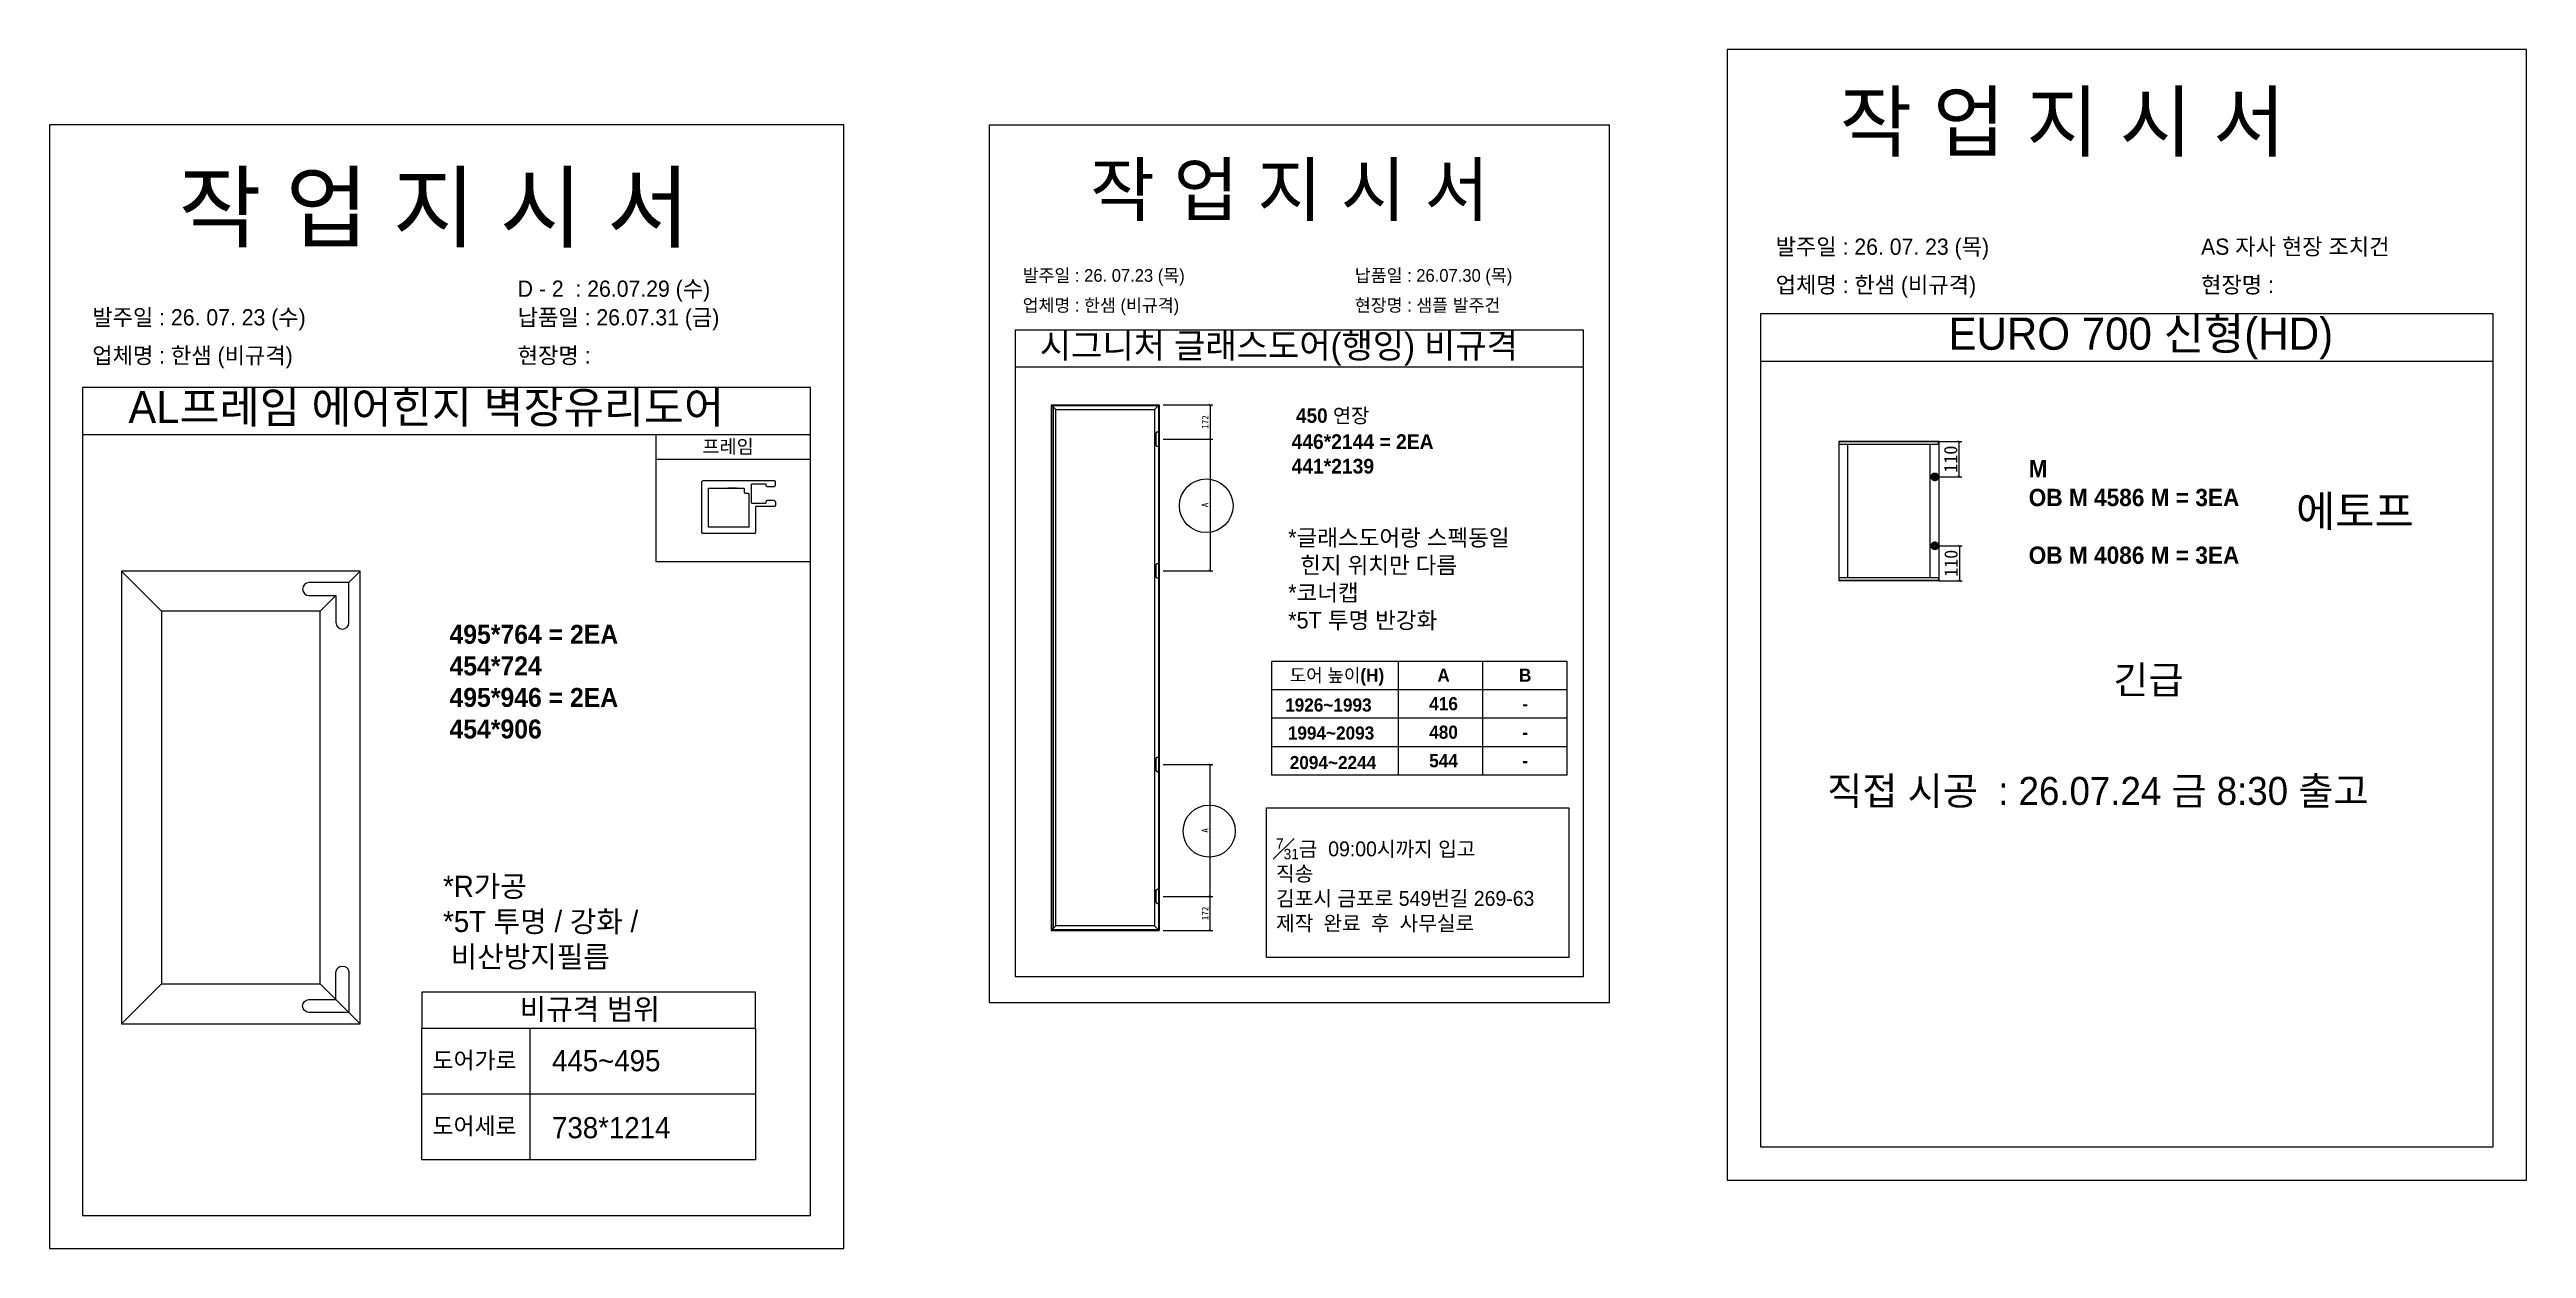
# Model space of a CAD drawing. Header units: millimetres. Extents: x -44117 to 256353, y -2095463 to 65325.
# Drawn here: x 110756 to 120063, y -1146203 to -1141700 of the extents above; entities that cross this region are included whole.
import ezdxf
from ezdxf.enums import TextEntityAlignment as Align

# ---------------------------------------------------------------- set-up
doc = ezdxf.new("R2010")
doc.units = ezdxf.units.MM
doc.header["$LTSCALE"] = 10
doc.layers.add('Layer1', color=7, linetype='Continuous', lineweight=70)
for name, color, linetype in [('PDF_Geomertry', 7, 'Continuous'), ('PDF_Text', 7, 'Continuous'), ('TEXT', 3, 'Continuous')]:
    doc.layers.add(name, color=color, linetype=linetype)
doc.styles.add('MtX_Gulim', font='')
doc.styles.add('MtX_굴림_1', font='')
doc.styles.add('PDF Arial', font='')
doc.styles.get('MtX_Gulim').set_extended_font_data('Gulim', bold=True)
doc.styles.get('MtX_굴림_1').set_extended_font_data('굴림', bold=True)
doc.styles.get('PDF Arial').set_extended_font_data('Arial')
doc.dimstyles.new('ISO-25', dxfattribs={"dimtxt": 2.5, "dimasz": 2.5, "dimexe": 1, "dimexo": 1, "dimtad": 1, "dimtxsty": 'Standard', "dimblk": 'ARCHTICK', "dimcen": 2.5, "dimadec": 0, "dimazin": 0, "dimtfac": 1, "dimtmove": 0, "dimatfit": 3, "dimfxl": 0, "dimarcsym": 0})

msp = doc.modelspace()

# ---------------------------------------------------------------- texts
at = {"linetype": 'Continuous', "style": 'MtX_Gulim'}
for s, height, p in [('450 연장', 54.46209661858774, (115439.1378841889, -1143102.215739793)), ('프레임', 51.27174849692187, (113208.5862866742, -1143216.850749578)), ('에토프', 117.5915742963859, (119196.8500996629, -1143492.750857473))]:
    msp.add_text(s, height=height, dxfattribs=at).set_placement(p)
at = {"style": 'MtX_굴림_1'}
for s, p in [('도어 높이(H)', (115592.825213046, -1144074.770704344)), ('A', (115993.5449791852, -1144074.770704344)), ('B', (116300.305979772, -1144074.770704344)), ('-', (116300.3059797691, -1144181.777619491)), ('-', (116300.3059797689, -1144288.784534638)), ('-', (116300.3059797689, -1144395.791449784))]:
    msp.add_text(s, height=49.342521119521, dxfattribs=at).set_placement(p, align=Align.CENTER)
at = {"color": 1, "style": 'MtX_굴림_1'}
for s, p in [('416', (115993.5449791823, -1144181.777619491)), ('480', (115993.5449791821, -1144288.784534638)), ('544', (115993.5449791821, -1144395.791449784))]:
    msp.add_text(s, height=49.342521119521, dxfattribs=at).set_placement(p, align=Align.CENTER)
at = {"attachment_point": 1}
for s, width, gutter_width, heights, insert, char_height in [('{\\fGulim|b0|i0|c129|p50;작 업 지 시 서}', 5121.296951961584, 19.35591821078906, [-241.3226809470841], (117481.6517827213, -1141862.725927215), 216.7862839608375), ('{\\fGulim|b0|i0|c129|p50;작 업 지 시 서}', 5874.432147175323, 22.20238920767984, [-276.8114655517282], (111240.1194663285, -1142168.147450787), 248.6667591260142), ('{\\fGulim|b0|i0|c129|p50;작 업 지 시 서}', 4586.650934382541, 17.33522605310813, [-216.129412224317], (114665.1002074084, -1142128.826541814), 194.1545317948111), ('\\pt11;{\\fGulim|b0|i0|c129|p50;발주일 : 26. 07. 23 (목)}', 5874.432147175323, 22.20238920767984, [61.2859131100375], (117241.3937008401, -1142409.960547929), 60.92335598587348), ('{\\fGulim|b0|i0|c129|p50;AS 자사 현장 조치건}', 5874.432147175323, 22.20238920767984, [62.32695565935605], (118839.9266172605, -1142409.960547929), 60.92335598587348), ('\\pt11;{\\fGulim|b0|i0|c129|p50;발주일 : 26. 07.23 (목)}', 4586.650934382541, 17.33522605310813, [47.8509383695587], (114412.0967744988, -1142524.66133978), 47.56786028972871), ('{\\fGulim|b0|i0|c129|p50;납품일 : 26.07.30 (목)}', 4586.650934382541, 17.33522605310813, [48.66376566280778], (115660.2025166455, -1142524.66133978), 47.56786028972871), ('{\\fGulim|b0|i0|c129|p50;\\C1;D - 2  : 26.07.29 (수)}', 5874.432147175323, 22.20238920767984, [62.32695565935605], (112514.6138803879, -1142567.721181151), 60.92335598587348), ('{\\fGulim|b0|i0|c129|p50;업체명 : 한샘 (비규격)}', 5874.432147175323, 22.20238920767984, [64.14321788595585], (117241.3937008401, -1142553.221336335), 60.92335598587348), ('{\\fGulim|b0|i0|c129|p50;현장명 : }', 5874.432147175323, 22.20238920767984, [-67.9810550148628], (118839.9266172605, -1142553.221336335), 60.92335598587348), ('\\pt11;{\\fGulim|b0|i0|c129|p50;발주일 : 26. 07. 23 (수)}', 5874.432147175323, 22.20238920767984, [61.2859131100375], (110916.0809639675, -1142675.119682903), 60.92335598587348), ('{\\fGulim|b0|i0|c129|p50;납품일 : 26.07.31 (금)}', 5874.432147175323, 22.20238920767984, [62.32695565935605], (112514.6138803879, -1142675.119682903), 60.92335598587348), ('{\\fGulim|b0|i0|c129|p50;업체명 : 한샘 (비규격)}', 4586.650934382541, 17.33522605310813, [50.08187053320335], (114412.0967744988, -1142636.516785981), 47.56786028972871), ('{\\fGulim|b0|i0|c129|p50;현장명 : 샘플 발주건}', 4586.650934382541, 17.33522605310813, [-53.07838471743363], (115660.2025166455, -1142636.516785981), 47.56786028972871), ('{\\fGulim|b0|i0|c129|p50;EURO 700 신형(HD)}', 2854.900365245303, 10.79008276379565, [-152.0668921065422], (117890.7615874159, -1142706.656783693), 120.8489269545113), ('{\\fGulim|b0|i0|c129|p50;시그니처 글래스도어\\C1;(행잉)\\C256; 비규격}', 2214.847004509853, 8.371004038788154, [-117.9743099154911], (114476.4737211966, -1142765.084010178), 93.75524523442732), ('{\\fGulim|b0|i0|c129|p50;업체명 : 한샘 (비규격)}', 5874.432147175323, 22.20238920767984, [64.14321788595585], (110916.0809639675, -1142818.380471309), 60.92335598587348), ('{\\fGulim|b0|i0|c129|p50;현장명 : }', 5874.432147175323, 22.20238920767984, [-67.9810550148628], (112514.6138803879, -1142818.380471309), 60.92335598587348), ('{\\fGulim|b0|i0|c129|p50;AL프레임 에어힌지 벽장유리도어}', 2836.703431437212, 10.72130753639127, [-134.1491113954214], (111051.8703752292, -1142983.045157091), 120.0786444075822), ('{\\f굴림|b1|i0|c129|p50;446*2144 = 2EA\\P\\C1;441*2139}', 16742.76605931802, 215.3268056938841, [-149.3371961938196], (115422.3955722957, -1143144.980878904), 55.36975003557018), ('{\\f굴림|b1|i0|c129|p50;M\\POB M 4586 M = 3EA\\P\\POB M 4086 M = 3EA}', 24729.76360464521, 318.0466706449355, [3896.04217938072], (118192.1690056181, -1143241.651660947), 65), ('{\\fGulim|b0|i0|c129|p50;*글래스도어랑 스펙동일\\P  힌지 위치만 다름\\P*코너캡\\P*5T 투명 반강화}', 1464.20012639979, 5.533937624914732, [-387.5613264579431], (115409.7448533865, -1143502.548789), 61.98010139904499), ('{\\f굴림|b1|i0|c129|p50;495*764 = 2EA\\P\\C1;454*724\\P\\C256;495*946 = 2EA\\P\\C1;454*906}', 21510.08905582664, 276.6388033000316, [-429.2606192703212], (112258.3942541794, -1143860.843837385), 71.13569227715098), ('{\\fGulim|b0|i0|c129|p50;\\C1;긴급}', 10147.99798507443, 38.35431158256067, [107.668929455777], (118509.8746760756, -1144015.192824869), 105.2442309825465), ('{\\fGulim|b0|i0|c129|p50;\\C1;직접 시공  : 26.07.24 금 8:30 출고}', 10147.99798507443, 38.35431158256067, [107.668929455777], (117434.8357356249, -1144432.085244074), 105.2442309825465), ('{\\A1;\\fGulim|b0|i0|c129|p50;\\C1;{\\H0.7x;\\S7#31;}금  09:00시까지 입고\\P직송\\P김포시 금포로 549번길 269-63\\P\\A0;\\C256;제작} {\\fGulim|b0|i0|c129|p50;완료} {\\fGulim|b0|i0|c129|p50;후} {\\fGulim|b0|i0|c129|p50;사무실로}', 5381.877523941413, 20.34078128080306, [500.5951667071988], (115364.3347924245, -1144663.407757311), 55.81510383452358), ('{\\fGulim|b0|i0|c129|p50;*R가공\\P*5T 투명 / 강화 /\\P 비산방지필름}', 1875.299519294903, 7.087685884393229, [-364.2837748858881], (112234.1908861153, -1144803.287240427), 79.38208190520416), ('{\\fGulim|b0|i0|c129|p50;비규격 범위}', 1875.299519294903, 7.087685884393229, [-88.47244015267094], (112522.1057666591, -1145264.912588856), 79.38208190520416), ('{\\fGulim|b0|i0|c129|p50;도어가로}', 1485.964061477262, 5.616194317165925, [-70.02070656523033], (112194.7598407616, -1145465.190525187), 62.90137635225835), ('{\\fGulim|b0|i0|c129|p50;445~495}', 1875.299519294903, 7.087685884393229, [-81.49611870694062], (112643.7000611185, -1145458.377643574), 79.38208190520416), ('{\\fGulim|b0|i0|c129|p50;도어세로}', 1485.964061477262, 5.616194317165925, [-70.02070656523033], (112194.7598407616, -1145712.008794538), 62.90137635225835), ('{\\fGulim|b0|i0|c129|p50;738*1214}', 1875.299519294903, 7.087685884393229, [-81.60182054702744], (112643.7000611185, -1145710.035486833), 79.38208190520416)]:
    msp.add_mtext_dynamic_manual_height_columns(s, width=width, gutter_width=gutter_width, heights=heights, dxfattribs=dict(at, insert=insert, char_height=char_height))
at = {"layer": 'PDF_Text', "char_height": 5.304957664598325, "attachment_point": 7, "rotation": 180, "style": 'PDF Arial'}
for insert in [(113208.3990105185, -1143517.07212418), (113411.8313305477, -1143517.07212418)]:
    msp.add_mtext('X', dxfattribs=dict(at, insert=insert))
at = {"layer": 'TEXT', "color": 1, "linetype": 'Continuous', "style": 'MtX_굴림_1'}
for s, p in [('1926~1993', (115398.4151527679, -1144186.624806135)), ('1994~2093', (115408.4460583937, -1144291.786384067)), ('2094~2244', (115415.6423979926, -1144402.878507414))]:
    msp.add_text(s, height=49.32718604288903, dxfattribs=at).set_placement(p)

# ---------------------------------------------------------------- blocks, each defined once
blk = doc.blocks.new('_ArchTick')
at = {"color": 0, "linetype": 'ByBlock', "const_width": 0.15}
blk.add_lwpolyline([(-0.5, -0.5), (0.5, 0.5)], dxfattribs=at)
blk = doc.blocks.new('*D8017')
at = {"color": 0, "lineweight": -2}
for p, q in [((114939.837005116, -1143163.150116317), (115126.4102234046, -1143163.150116317)), ((115116.4102234046, -1143163.150116317), (115116.4102234046, -1143658.047356957)), ((114939.837005116, -1143658.047356957), (115126.4102234046, -1143658.047356957))]:
    blk.add_line(p, q, dxfattribs=at)
at = {"layer": 'Defpoints', "color": 0}
for p in [(114924.837005116, -1143163.150116317), (114924.837005116, -1143658.047356957), (115116.4102234046, -1143658.047356957)]:
    blk.add_point(p, dxfattribs=at)
at = {"color": 0, "lineweight": -2, "xscale": 10, "yscale": 10, "zscale": 10}
for p, rotation in [((115116.4102234046, -1143163.150116317), 90), ((115116.4102234046, -1143658.047356957), 270)]:
    blk.add_blockref('_ArchTick', p, dxfattribs=dict(at, rotation=rotation))
at = {"color": 0, "insert": (115097.6602234046, -1143410.598736637), "char_height": 25, "attachment_point": 5, "rotation": 90}
blk.add_mtext('A', dxfattribs=at)
blk = doc.blocks.new('*D8018')
at = {"color": 0, "lineweight": -2}
for p, q in [((114939.837005116, -1143034.877118284), (115126.4102234046, -1143034.877118284)), ((115116.4102234046, -1143034.877118284), (115116.4102234046, -1143163.150116317)), ((114939.837005116, -1143163.150116317), (115126.4102234046, -1143163.150116317))]:
    blk.add_line(p, q, dxfattribs=at)
at = {"layer": 'Defpoints', "color": 0}
for p in [(114924.837005116, -1143034.877118284), (114924.837005116, -1143163.150116317), (115116.4102234046, -1143163.150116317)]:
    blk.add_point(p, dxfattribs=at)
at = {"color": 0, "lineweight": -2, "xscale": 10, "yscale": 10, "zscale": 10}
for p, rotation in [((115116.4102234046, -1143034.877118284), 90), ((115116.4102234046, -1143163.150116317), 270)]:
    blk.add_blockref('_ArchTick', p, dxfattribs=dict(at, rotation=rotation))
at = {"color": 0, "insert": (115097.6602234046, -1143099.0136173), "char_height": 25, "attachment_point": 5, "rotation": 90}
blk.add_mtext('172', dxfattribs=at)
blk = doc.blocks.new('*D8019')
at = {"color": 0, "lineweight": -2}
for p, q in [((114939.837005116, -1144385.837416721), (115126.4102234046, -1144385.837416721)), ((115116.4102234046, -1144880.734657361), (115116.4102234046, -1144385.837416721)), ((114939.837005116, -1144880.734657361), (115126.4102234046, -1144880.734657361))]:
    blk.add_line(p, q, dxfattribs=at)
at = {"layer": 'Defpoints', "color": 0}
for p in [(114924.837005116, -1144385.837416721), (115116.4102234046, -1144385.837416721), (114924.837005116, -1144880.734657361)]:
    blk.add_point(p, dxfattribs=at)
at = {"color": 0, "lineweight": -2, "xscale": 10, "yscale": 10, "zscale": 10}
for p, rotation in [((115116.4102234046, -1144385.837416721), 90), ((115116.4102234046, -1144880.734657361), 270)]:
    blk.add_blockref('_ArchTick', p, dxfattribs=dict(at, rotation=rotation))
at = {"color": 0, "insert": (115097.6602234046, -1144633.286037041), "char_height": 25, "attachment_point": 5, "rotation": 90}
blk.add_mtext('A', dxfattribs=at)
blk = doc.blocks.new('*D8020')
at = {"color": 0, "lineweight": -2}
for p, q in [((114939.837005116, -1144880.734657361), (115126.4102234046, -1144880.734657361)), ((115116.4102234046, -1145009.007655394), (115116.4102234046, -1144880.734657361)), ((114939.837005116, -1145009.007655394), (115126.4102234046, -1145009.007655394))]:
    blk.add_line(p, q, dxfattribs=at)
at = {"layer": 'Defpoints', "color": 0}
for p in [(114924.837005116, -1144880.734657361), (115116.4102234046, -1144880.734657361), (114924.837005116, -1145009.007655394)]:
    blk.add_point(p, dxfattribs=at)
at = {"color": 0, "lineweight": -2, "xscale": 10, "yscale": 10, "zscale": 10}
for p, rotation in [((115116.4102234046, -1144880.734657361), 90), ((115116.4102234046, -1145009.007655394), 270)]:
    blk.add_blockref('_ArchTick', p, dxfattribs=dict(at, rotation=rotation))
at = {"color": 0, "insert": (115097.6602234046, -1144944.871156377), "char_height": 25, "attachment_point": 5, "rotation": 90}
blk.add_mtext('172', dxfattribs=at)
blk = doc.blocks.new('*D8021')
at = {"color": 0, "lineweight": -2}
for p, q in [((117854.2454581039, -1143172.221386417), (117940.4330587297, -1143172.221386417)), ((117930.4330587297, -1143305.210385743), (117930.4330587297, -1143172.221386417)), ((117854.2454581039, -1143305.210385743), (117940.4330587297, -1143305.210385743))]:
    blk.add_line(p, q, dxfattribs=at)
at = {"layer": 'Defpoints', "color": 0}
for p in [(117839.2454581039, -1143172.221386417), (117930.4330587297, -1143172.221386417), (117839.2454581039, -1143305.210385743)]:
    blk.add_point(p, dxfattribs=at)
at = {"color": 0, "lineweight": -2, "xscale": 10, "yscale": 10, "zscale": 10}
for p, rotation in [((117930.4330587297, -1143172.221386417), 90), ((117930.4330587297, -1143305.210385743), 270)]:
    blk.add_blockref('_ArchTick', p, dxfattribs=dict(at, rotation=rotation))
at = {"color": 0, "insert": (117899.1830587297, -1143238.71588608), "char_height": 25, "attachment_point": 5, "rotation": 90}
blk.add_mtext('{\\H2x;110}', dxfattribs=at)
blk = doc.blocks.new('*D8022')
at = {"color": 0, "lineweight": -2}
for p, q in [((117854.2454581039, -1143563.780889065), (117941.8915316093, -1143563.780889065)), ((117931.8915316093, -1143563.780889065), (117931.8915316093, -1143695.937658604)), ((117854.2454581039, -1143695.937658604), (117941.8915316093, -1143695.937658604))]:
    blk.add_line(p, q, dxfattribs=at)
at = {"layer": 'Defpoints', "color": 0}
for p in [(117839.2454581039, -1143563.780889065), (117839.2454581039, -1143695.937658604), (117931.8915316093, -1143695.937658604)]:
    blk.add_point(p, dxfattribs=at)
at = {"color": 0, "lineweight": -2, "xscale": 10, "yscale": 10, "zscale": 10}
for p, rotation in [((117931.8915316093, -1143563.780889065), 90), ((117931.8915316093, -1143695.937658604), 270)]:
    blk.add_blockref('_ArchTick', p, dxfattribs=dict(at, rotation=rotation))
at = {"color": 0, "insert": (117900.6415316093, -1143629.859273834), "char_height": 25, "attachment_point": 5, "rotation": 90}
blk.add_mtext('{\\H2x;110}', dxfattribs=at)

# ---------------------------------------------------------------- dimensions: what is measured, and where the dimension line sits
for base, p1, p2, text, override, picture, middle in [((115116.4102234046, -1143163.150116317), (114924.837005116, -1143034.877118284), (114924.837005116, -1143163.150116317), '172', {"dimscale": 10, "dimasz": 1, "dimexo": 1.5}, '*D8018', (115097.6602234046, -1143099.0136173)), ((115116.4102234046, -1143658.047356957), (114924.837005116, -1143163.150116317), (114924.837005116, -1143658.047356957), 'A', {"dimscale": 10, "dimasz": 1, "dimexo": 1.5, "dimtxsty": 'Standard'}, '*D8017', (115097.6602234046, -1143410.598736637)), ((117931.8915316093, -1143695.937658604), (117839.2454581039, -1143563.780889065), (117839.2454581039, -1143695.937658604), '{\\H2x;110}', {"dimscale": 10, "dimasz": 1, "dimexo": 1.5, "dimtxsty": 'Standard'}, '*D8022', (117900.6415316093, -1143629.859273834)), ((115116.4102234046, -1144385.837416721), (114924.837005116, -1144880.734657361), (114924.837005116, -1144385.837416721), 'A', {"dimscale": 10, "dimasz": 1, "dimexo": 1.5, "dimtxsty": 'Standard'}, '*D8019', (115097.6602234046, -1144633.286037041)), ((115116.4102234046, -1144880.734657361), (114924.837005116, -1145009.007655394), (114924.837005116, -1144880.734657361), '172', {"dimscale": 10, "dimasz": 1, "dimexo": 1.5}, '*D8020', (115097.6602234046, -1144944.871156377))]:
    dim = msp.add_linear_dim(base=base, p1=p1, p2=p2, angle=90, text=text, dimstyle='ISO-25', override=override)
    dim.commit()
    dim.dimension.update_dxf_attribs({"geometry": picture, "text_midpoint": middle})
dim = msp.add_linear_dim(base=(117930.4330587297, -1143172.221386417), p1=(117839.2454581039, -1143305.210385743), p2=(117839.2454581039, -1143172.221386417), angle=90, text='{\\H2x;110}', dimstyle='ISO-25', override={"dimscale": 10, "dimasz": 1, "dimexo": 1.5, "dimtxsty": 'Standard'})
dim.commit()
dim.dimension.update_dxf_attribs({"geometry": '*D8021', "text_midpoint": (117899.1830587297, -1143238.71588608), "insert": (-1.455191522836685e-11, 0)})

# ---------------------------------------------------------------- linework, layer by layer
for p, q in [((119937.4574149305, -1142692.36205368), (117184.5763948554, -1142692.36205368)), ((116519.544189053, -1142754.291497556), (114383.8443393101, -1142754.291497556)), ((116519.544189053, -1142892.97330598), (114383.8443393101, -1142892.97330598)), ((119937.4574149305, -1142871.120561477), (117184.5763948554, -1142871.120561477)), ((113615.2305215969, -1142969.222460747), (110879.8961712108, -1142969.222460747)), ((114519.0940467976, -1143034.877118284), (114519.0940467976, -1145009.007655394)), ((114519.0940467976, -1143034.877118284), (114924.837005116, -1143034.877118284)), ((114519.0940467976, -1143034.877118284), (114536.379060717, -1143052.162132203)), ((114519.0940467976, -1143034.877118284), (114527.2816849699, -1143034.877118284)), ((114527.2816849699, -1143034.877118284), (114527.2816849699, -1145009.007655394)), ((114907.5519911966, -1143052.162132203), (114924.837005116, -1143034.877118284)), ((114924.837005116, -1143034.877118284), (114924.837005116, -1145009.007655394)), ((113615.2305215969, -1143146.841574408), (110879.8961712108, -1143146.841574408)), ((117478.4605450575, -1143172.597619363), (117478.4605450575, -1143695.561413188)), ((117855.5177409975, -1143173.274838664), (117478.4605450575, -1143173.274838664)), ((117855.1415080523, -1143172.221386417), (117478.8367780027, -1143172.221386417)), ((117853.6365762715, -1143183.508374773), (117853.6365762715, -1143172.221386417)), ((117855.5177409975, -1143695.561413188), (117855.5177409975, -1143172.597619363)), ((113615.2305215969, -1143239.220197513), (113033.110450488, -1143239.220197513)), ((117855.5177409975, -1143183.508374773), (117478.4605450575, -1143183.508374773)), ((117511.9452771801, -1143182.755908882), (117511.9452771801, -1143684.650670247)), ((117821.6567759297, -1143684.650670247), (117821.6567759297, -1143183.508374773)), ((111176.4792917288, -1143809.643304791), (111026.4792917288, -1143659.643304791)), ((111880.4522117132, -1143702.19149541), (111923.0004023327, -1143659.643304791)), ((117855.5177409975, -1143684.650670247), (117478.4605450575, -1143684.650670247)), ((117855.5177409975, -1143694.884206357), (117478.4605450575, -1143694.884206357)), ((117855.1415080523, -1143695.937658604), (117478.8367780027, -1143695.937658604)), ((117480.3417097834, -1143695.937658604), (117480.3417097834, -1143684.650670247)), ((117853.6365762715, -1143684.650670247), (117853.6365762715, -1143695.937658604)), ((111773.0004023327, -1143809.643304791), (111831.7313828916, -1143750.912324232)), ((115348.2259323247, -1144426.050299095), (115348.2259323247, -1143998.022638509)), ((116457.5561452303, -1143998.022638509), (115348.2259323247, -1143998.022638509)), ((115824.7214092229, -1144426.050299095), (115824.7214092229, -1143998.022638509)), ((116141.1387772264, -1144426.050299095), (116141.1387772266, -1143998.022638509)), ((116457.5561452297, -1144426.050299095), (116457.5561452301, -1143998.022638509)), ((116457.5561452298, -1144105.029553655), (115348.2259323247, -1144105.029553655)), ((116457.5561452301, -1144212.036468802), (115348.2259323247, -1144212.036468802)), ((116457.5561452298, -1144319.043383949), (115348.2259323247, -1144319.043383949)), ((116457.5561452298, -1144426.050299095), (115348.2259323247, -1144426.050299095)), ((114536.379060717, -1144991.722641475), (114519.0940467976, -1145009.007655394)), ((114519.0940467976, -1145009.007655394), (114924.837005116, -1145009.007655394)), ((114907.5519911966, -1144991.722641475), (114924.837005116, -1145009.007655394)), ((111176.4792917288, -1145209.643304791), (111026.4792917288, -1145359.643304791)), ((111773.0004023327, -1145209.643304791), (111923.0004023327, -1145359.643304791)), ((113408.8083392266, -1145375.393218176), (113408.8083392266, -1145241.034547532)), ((112560.6730117037, -1145375.393218176), (112560.6730117037, -1145870.965586441)), ((112154.3907820572, -1145623.179402309), (113408.8083392266, -1145623.179402309))]:
    msp.add_line(p, q)
at = {"linetype": 'Continuous'}
for p, q in [((114536.379060717, -1144991.722641475), (114536.379060717, -1143052.162132203)), ((114536.379060717, -1143052.162132203), (114907.5519911966, -1143052.162132203)), ((114907.5519911966, -1143052.162132203), (114907.5519911966, -1144991.722641475)), ((114907.5519911966, -1144991.722641475), (114536.379060717, -1144991.722641475))]:
    msp.add_line(p, q, dxfattribs=at)
for points in [[(117059.4454393974, -1145947.251087211), (120062.5883703884, -1145947.251087211), (120062.5883703884, -1141699.948941953), (117059.4454393974, -1141699.948941953)], [(110755.5627916478, -1146203.365060877), (113739.5639011599, -1146203.365060877), (113739.5639011599, -1141983.134920281), (110755.5627916478, -1141983.134920281)], [(114286.7670734127, -1145279.451854705), (116616.6214549504, -1145279.451854705), (116616.6214549504, -1141984.372086531), (114286.7670734127, -1141984.372086531)], [(114521.8232595217, -1143037.606331008), (114922.1077923919, -1143037.606331008), (114922.1077923919, -1145006.27844267), (114521.8232595217, -1145006.27844267)], [(113615.2305215969, -1143146.841574408), (113033.110450488, -1143146.841574408), (113033.110450488, -1143623.299661555), (113615.2305215969, -1143623.299661555)], [(111026.4792917288, -1145359.643304791), (111923.0004023327, -1145359.643304791), (111923.0004023327, -1143659.643304791), (111026.4792917288, -1143659.643304791)], [(111176.4792917288, -1145209.643304791), (111773.0004023327, -1145209.643304791), (111773.0004023327, -1143809.643304791), (111176.4792917288, -1143809.643304791)], [(112154.3907820572, -1145375.393218176), (113408.8083392266, -1145375.393218176), (113408.8083392266, -1145870.965586441), (112154.3907820572, -1145870.965586441)]]:
    msp.add_lwpolyline(points, close=True)
for points in [[(117184.5763948554, -1142692.36205368), (117184.5763948554, -1145822.120131753), (119937.4574149305, -1145822.120131753), (119937.4574149305, -1142692.36205368)], [(114383.8443393101, -1142754.291497556), (114383.8443393101, -1145182.374588808), (116519.544189053, -1145182.374588808), (116519.544189053, -1142754.291497556)], [(110879.8961712108, -1142969.222460747), (110879.8961712108, -1146079.031681314), (113615.2305215969, -1146079.031681314), (113615.2305215969, -1142969.222460747)], [(113408.8083392266, -1145241.034547532), (112154.3907820572, -1145241.034547532), (112154.3907820572, -1145375.393218176), (113408.8083392266, -1145375.393218176)]]:
    msp.add_lwpolyline(points)
for points in [[(114918.454294453, -1143189.957501102), (114918.454294453, -1143189.957501102, 0.414213562373095), (114924.837005116, -1143183.574790439), (114924.837005116, -1143142.725442196, 0.414213562373095), (114918.454294453, -1143136.342731532), (114918.454294453, -1143136.342731532, 0.414213562373095), (114912.0715837899, -1143142.725442196), (114912.0715837899, -1143183.574790439, 0.414213562373095)], [(114918.454294453, -1143684.854741742), (114918.454294453, -1143684.854741742, 0.414213562373095), (114924.837005116, -1143678.472031079), (114924.837005116, -1143637.622682835, 0.414213562373095), (114918.454294453, -1143631.239972172), (114918.454294453, -1143631.239972172, 0.414213562373095), (114912.0715837899, -1143637.622682835), (114912.0715837899, -1143678.472031079, 0.414213562373095)], [(114918.454294453, -1144412.644801506), (114918.454294453, -1144412.644801506, 0.414213562373095), (114924.837005116, -1144406.262090843), (114924.837005116, -1144365.412742599, 0.414213562373095), (114918.454294453, -1144359.030031936), (114918.454294453, -1144359.030031936, 0.414213562373095), (114912.0715837899, -1144365.412742599), (114912.0715837899, -1144406.262090843, 0.414213562373095)], [(114918.454294453, -1144907.542042146), (114918.454294453, -1144907.542042146, 0.414213562373095), (114924.837005116, -1144901.159331482), (114924.837005116, -1144860.309983239, 0.414213562373095), (114918.454294453, -1144853.927272576), (114918.454294453, -1144853.927272576, 0.414213562373095), (114912.0715837899, -1144860.309983239), (114912.0715837899, -1144901.159331482, 0.414213562373095)]]:
    msp.add_lwpolyline(points, format="xyb", close=True, dxfattribs=at)
for points in [[(111880.4833682371, -1143750.912324232), (111880.4833682371, -1143702.19149541), (111730.4833682371, -1143702.19149541, 0.9999999999999999), (111730.4833682371, -1143750.912324232), (111831.7625394155, -1143750.912324232), (111831.7625394155, -1143852.19149541, 0.9999999999999999), (111880.4833682371, -1143852.19149541), (111880.4833682371, -1143702.19149541), (111831.7625394155, -1143702.19149541)], [(111880.4833682371, -1145268.37428535), (111880.4833682371, -1145317.095114171), (111730.4833682371, -1145317.095114171, -0.9999999999999999), (111730.4833682371, -1145268.37428535), (111831.7625394155, -1145268.37428535), (111831.7625394155, -1145167.095114171, -0.9999999999999999), (111880.4833682371, -1145167.095114171), (111880.4833682371, -1145317.095114171), (111831.7625394155, -1145317.095114171)]]:
    msp.add_lwpolyline(points, format="xyb")
at = {"color": 1}
msp.add_lwpolyline([(115327.6730832775, -1144548.419674519), (116464.5045565843, -1144548.419674519), (116464.5045565843, -1145110.200208021), (115327.6730832775, -1145110.200208021)], close=True, dxfattribs=at)
for centre, radius in [((115101.859387385, -1143413.574243906), 100.6804711031165), ((115113.0461063964, -1144635.723295908), 97.88379135025268)]:
    msp.add_circle(centre, radius, dxfattribs=at)
for centre, radius, start, end in [((117855.1415080523, -1143172.597619363), 0.3762329451979292, 0, 90), ((117478.8367780027, -1143695.561425658), 0.3762329451979295, 180, 270), ((117855.1415080523, -1143695.561425658), 0.3762329451979292, 270, 0)]:
    msp.add_arc(centre, radius, start, end)
at = {"layer": 'Layer1'}
for p, q in [((117839.2454581039, -1143291.343893548), (117839.2454581039, -1143319.076877939)), ((117839.2454581039, -1143577.647381261), (117839.2454581039, -1143549.914396869))]:
    msp.add_line(p, q, dxfattribs=at)
for points in [[(117853.1119502998, -1143305.210385743), (117825.378965908, -1143305.210385743)], [(117853.1119502998, -1143563.780889065), (117825.378965908, -1143563.780889065)]]:
    msp.add_lwpolyline(points, close=True, dxfattribs=at)
for centre in [(117839.2454581039, -1143305.210385743), (117839.2454581039, -1143563.780889065)]:
    msp.add_circle(centre, 9.244328130579406, dxfattribs=at)
at = {"layer": 'PDF_Geomertry', "lineweight": 25}
for points in [[(113479.261269627, -1143395.07396949), (113479.9349830311, -1143395.07396949), (113480.6086964351, -1143395.07396949), (113480.6086964351, -1143395.747682894), (113481.2824098391, -1143395.747682894), (113481.9561232433, -1143396.421396298), (113481.9561232433, -1143397.095109702), (113482.6301793296, -1143397.095109702), (113482.6301793296, -1143397.768823106), (113482.6301793296, -1143398.44253651), (113483.3035500514, -1143398.44253651), (113483.3035500514, -1143399.116421255), (113483.3035500514, -1143399.790134659), (113483.3035500514, -1143411.917489956), (113483.3035500514, -1143412.591203359), (113482.6301793296, -1143412.591203359), (113482.6301793296, -1143413.264916764), (113482.6301793296, -1143413.938630167), (113481.9561232433, -1143414.612343572), (113481.9561232433, -1143415.286056977), (113481.2824098391, -1143415.286056977), (113481.2824098391, -1143415.959941722), (113480.6086964351, -1143415.959941722), (113479.9349830311, -1143415.959941722), (113479.9349830311, -1143416.633655126), (113479.261269627, -1143416.633655126), (113478.5875562228, -1143416.633655126), (113477.913842819, -1143416.633655126), (113410.5397609549, -1143416.633655126), (113409.8660475507, -1143416.633655126), (113409.1923341469, -1143416.633655126), (113409.1923341469, -1143417.30736853), (113408.5186207426, -1143417.30736853), (113408.5186207426, -1143417.981081933), (113407.8449073386, -1143417.981081933), (113407.8449073386, -1143418.654966679), (113407.8449073386, -1143419.328680082), (113407.8449073386, -1143512.978612752), (113407.8449073386, -1143513.652326155), (113407.8449073386, -1143514.32603956), (113407.1711939346, -1143514.32603956), (113407.1711939346, -1143514.999752963), (113407.1711939346, -1143515.673466368), (113406.4971378483, -1143515.673466368), (113406.4971378483, -1143516.347179773), (113405.8234244441, -1143516.347179773), (113405.8234244441, -1143517.021064518), (113405.1497110401, -1143517.021064518), (113404.4759976361, -1143517.694777922), (113403.802284232, -1143517.694777922), (113403.128570828, -1143517.694777922), (113402.4548574238, -1143517.694777922), (113212.459795787, -1143517.694777922), (113211.786082383, -1143517.694777922), (113211.112368979, -1143517.694777922), (113210.438655575, -1143517.694777922), (113209.7649421707, -1143517.021064518), (113209.0912287667, -1143517.021064518), (113209.0912287667, -1143516.347179773), (113208.4175153629, -1143516.347179773), (113208.4175153629, -1143515.673466368), (113207.7438019587, -1143515.673466368), (113207.7438019587, -1143514.999752963), (113207.7438019587, -1143514.32603956), (113207.0700885546, -1143514.32603956), (113207.0700885546, -1143513.652326155), (113207.0700885546, -1143512.978612752), (113207.0700885546, -1143324.330977923), (113207.0700885546, -1143323.657264519), (113207.0700885546, -1143322.983551115), (113207.7438019587, -1143322.983551115), (113207.7438019587, -1143322.309837712), (113207.7438019587, -1143321.636124307), (113208.4175153629, -1143321.636124307), (113208.4175153629, -1143320.962410902), (113209.0912287667, -1143320.962410902), (113209.0912287667, -1143320.288697499), (113209.0912287667, -1143319.614984094)], [(113393.6965831711, -1143334.437021666), (113393.6965831711, -1143333.763308262), (113393.6965831711, -1143333.089594858), (113394.3702965751, -1143333.089594858), (113394.3702965751, -1143332.415881454), (113394.3702965751, -1143331.74216805), (113395.0440099792, -1143331.74216805), (113395.7177233834, -1143331.74216805), (113395.7177233834, -1143331.068454646), (113396.3914367874, -1143331.068454646), (113397.0651501914, -1143331.068454646), (113444.2271445691, -1143331.068454646), (113444.9008579734, -1143331.068454646), (113445.5745713772, -1143331.068454646), (113445.5745713772, -1143331.74216805), (113446.2482847814, -1143331.74216805), (113446.2482847814, -1143332.415881454), (113446.9219981854, -1143332.415881454), (113446.9219981854, -1143333.089594858), (113447.5957115894, -1143333.763308262), (113447.5957115894, -1143334.437021666), (113447.5957115894, -1143336.458161879), (113447.5957115894, -1143337.131875282), (113447.5957115894, -1143337.805588687), (113447.5957115894, -1143338.479644773), (113448.2694249934, -1143338.479644773), (113448.2694249934, -1143339.153358177), (113448.94348108, -1143339.827071581), (113449.617194484, -1143339.827071581), (113449.617194484, -1143340.500784985), (113450.290907888, -1143340.500784985), (113450.964621292, -1143341.174498389), (113451.638334696, -1143341.174498389), (113452.3120481003, -1143341.174498389), (113477.9141855013, -1143341.174498389), (113478.5878989051, -1143341.174498389), (113479.2616123093, -1143341.174498389), (113479.9353257133, -1143341.174498389), (113479.9353257133, -1143340.500784985), (113480.6090391173, -1143340.500784985), (113481.2827525214, -1143340.500784985), (113481.2827525214, -1143339.827071581), (113481.9564659256, -1143339.827071581), (113481.9564659256, -1143339.153358177), (113482.6305220119, -1143338.479644773), (113482.6305220119, -1143337.805588687), (113482.6305220119, -1143337.131875282), (113483.3042354159, -1143337.131875282), (113483.3042354159, -1143336.458161879), (113483.3042354159, -1143324.330977923), (113483.3042354159, -1143323.657264519), (113483.3042354159, -1143322.983551115), (113482.6305220119, -1143322.983551115), (113482.6305220119, -1143322.309837712), (113482.6305220119, -1143321.636124307), (113481.9564659256, -1143321.636124307), (113481.9564659256, -1143320.962068221), (113481.2827525214, -1143320.962068221), (113481.2827525214, -1143320.288354817), (113480.6090391173, -1143320.288354817), (113480.6090391173, -1143319.614641412), (113479.9353257133, -1143319.614641412), (113479.2616123093, -1143319.614641412), (113478.5878989051, -1143319.614641412), (113477.9141855013, -1143319.614641412), (113393.6965831711, -1143319.614641412), (113212.4604811516, -1143319.614641412), (113211.7864250652, -1143319.614641412), (113211.1127116612, -1143319.614641412), (113210.4389982572, -1143319.614641412), (113209.7652848532, -1143319.614641412), (113209.7652848532, -1143320.288354817), (113209.091571449, -1143320.288354817)], [(113231.9985125514, -1143492.766525265), (113231.3247991476, -1143492.766525265), (113231.3247991476, -1143492.092811862), (113231.3247991476, -1143491.418927116), (113231.3247991476, -1143490.745213713), (113231.3247991476, -1143349.933458006), (113231.3247991476, -1143349.259744602), (113231.3247991476, -1143348.586031199), (113231.9985125514, -1143347.912317794), (113232.6722259557, -1143347.912317794), (113232.6722259557, -1143347.238604391), (113233.3459393597, -1143347.238604391), (113234.0199954462, -1143347.238604391), (113360.6832556432, -1143347.238604391), (113361.3569690472, -1143347.238604391), (113362.0306824512, -1143347.238604391), (113362.7043958553, -1143347.238604391), (113363.3781092595, -1143347.238604391), (113363.3781092595, -1143347.912317794), (113364.0518226633, -1143347.912317794), (113364.0518226633, -1143348.586031199), (113364.7255360675, -1143348.586031199), (113364.7255360675, -1143349.259744602), (113365.3992494715, -1143349.259744602), (113365.3992494715, -1143349.933458006), (113365.3992494715, -1143350.60717141), (113366.0729628758, -1143350.60717141), (113366.0729628758, -1143351.280884814), (113366.0729628758, -1143351.954598219), (113366.0729628758, -1143362.060641961), (113366.0729628758, -1143362.734526707), (113366.0729628758, -1143363.40824011), (113366.0729628758, -1143364.081953515), (113366.7466762796, -1143364.081953515), (113366.7466762796, -1143364.755666918), (113367.4203896838, -1143365.429551664), (113368.0941030878, -1143366.103265068), (113368.7681591741, -1143366.103265068), (113368.7681591741, -1143366.776978473), (113369.4418725781, -1143366.776978473), (113370.1155859822, -1143366.776978473), (113370.7892993864, -1143366.776978473), (113378.8742029173, -1143366.776978473), (113379.5479163213, -1143366.776978473), (113380.2216297253, -1143366.776978473), (113380.2216297253, -1143367.450691876), (113380.8953431296, -1143367.450691876), (113381.5690565336, -1143367.450691876), (113381.5690565336, -1143368.124405281), (113382.2427699376, -1143368.124405281), (113382.2427699376, -1143368.798118684), (113382.9164833416, -1143368.798118684), (113382.9164833416, -1143369.471832089), (113383.5901967456, -1143369.471832089), (113383.5901967456, -1143370.145545492), (113383.5901967456, -1143370.819258897), (113383.5901967456, -1143371.493143641), (113383.5901967456, -1143372.166857046), (113383.5901967456, -1143490.745213713), (113383.5901967456, -1143491.418927116), (113383.5901967456, -1143492.092811862), (113383.5901967456, -1143492.766525265), (113382.9164833416, -1143492.766525265), (113382.9164833416, -1143493.44023867), (113382.2427699376, -1143493.44023867), (113381.5690565336, -1143494.113952073), (113380.8953431296, -1143494.113952073), (113234.0196527639, -1143494.113952073), (113233.346282042, -1143494.113952073), (113232.6722259557, -1143494.113952073), (113232.6722259557, -1143493.44023867), (113231.9981698694, -1143493.44023867), (113231.9981698694, -1143492.766525265), (113231.9981698694, -1143492.092469179)], [(113336.428202368, -1143347.238604391), (113304.088588244, -1143347.238604391)], [(113479.2616123093, -1143395.07396949), (113478.5878989051, -1143395.07396949), (113478.5878989051, -1143394.400256086), (113477.9141855013, -1143394.400256086), (113452.3120481003, -1143394.400256086), (113451.638334696, -1143395.07396949), (113450.964621292, -1143395.07396949), (113450.290907888, -1143395.07396949), (113449.6168518017, -1143395.07396949), (113449.6168518017, -1143395.747682894), (113448.9431383975, -1143395.747682894), (113448.9431383975, -1143396.421396298), (113448.2694249934, -1143396.421396298), (113448.2694249934, -1143397.095109702), (113447.5957115894, -1143397.095109702), (113447.5957115894, -1143397.768994448), (113447.5957115894, -1143398.442707851), (113447.5957115894, -1143399.116421255), (113447.5957115894, -1143399.790134659), (113447.5957115894, -1143401.811446212), (113447.5957115894, -1143402.485159617), (113446.9219981854, -1143402.485159617), (113446.9219981854, -1143403.15887302), (113446.9219981854, -1143403.832586425), (113446.2482847814, -1143403.832586425), (113446.2482847814, -1143404.506299829), (113445.5745713772, -1143404.506299829), (113444.9008579734, -1143404.506299829), (113444.2271445691, -1143404.506299829), (113397.0651501914, -1143404.506299829), (113396.3914367874, -1143404.506299829), (113395.7177233834, -1143404.506299829), (113395.0440099792, -1143404.506299829), (113395.0440099792, -1143403.832586425), (113394.3702965751, -1143403.832586425), (113394.3702965751, -1143403.15887302), (113393.6965831711, -1143403.15887302), (113393.6965831711, -1143402.485159617), (113393.6965831711, -1143401.811446212), (113393.6965831711, -1143334.437364348)]]:
    msp.add_lwpolyline(points, dxfattribs=at)

msp.set_redraw_order([(e.dxf.handle, doc.entitydb.next_handle()) for e in msp.query("TEXT MTEXT ATTDEF DIMENSION ARC_DIMENSION")])  # texts and dimensions are drawn at this point

doc.saveas('drawing.dxf')
